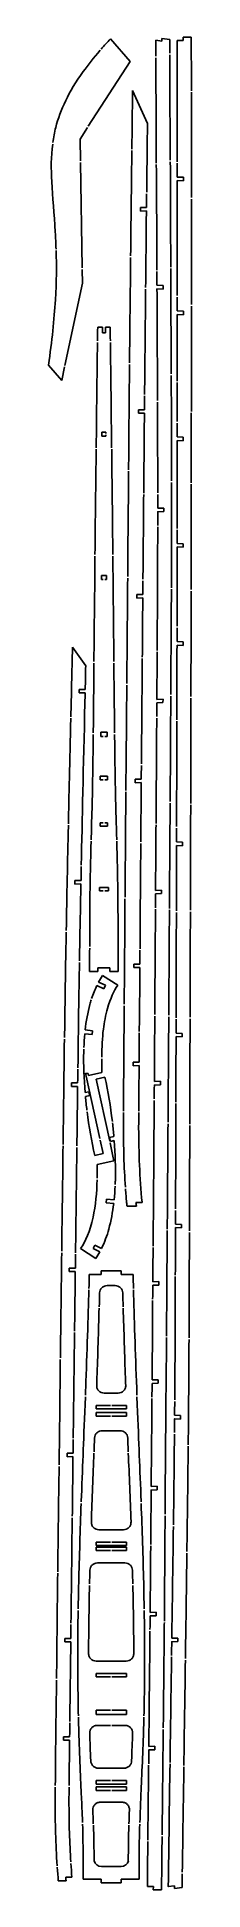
# Model space of a CAD drawing. Header units: millimetres. Extents: x -98 to -3, y 3 to 1217.
import ezdxf

# ---------------------------------------------------------------- set-up
doc = ezdxf.new("R2010")
doc.units = ezdxf.units.MM
doc.layers.get('0').update_dxf_attribs({"linetype": 'CONTINUOUS'})

msp = doc.modelspace()

# ---------------------------------------------------------------- linework, layer by layer
for p, q in [((-43.8, 1200.8), (-56.7, 1215.7)), ((-22.9, 1214.1), (-26.9, 1214.8)), ((-17.8, 1215.2), (-22.9, 1216)), ((-22.9, 1216), (-22.9, 1214.1)), ((-13, 1214.6), (-9, 1214.5)), ((-9, 1214.5), (-9, 1216.8)), ((-9, 1216.8), (-3.6, 1216.7)), ((-71.3, 1158.4), (-43.8, 1200.8)), ((-42.2, 1181.8), (-32.4, 1160.3)), ((-76.7, 1150), (-71.8, 1157.6)), ((-76.5, 1135.7), (-76.7, 1150)), ((-75.4, 1065.7), (-76.5, 1134.7)), ((-8.8, 1125), (-12.8, 1125.2)), ((-12.8, 1122.9), (-8.8, 1122.8)), ((-8.8, 1122.8), (-8.8, 1125)), ((-37, 1105.2), (-37.1, 1102.9)), ((-33.1, 1105.2), (-37, 1105.2)), ((-37.1, 1102.9), (-33.1, 1103)), ((-86.7, 1001.8), (-75.2, 1055.7)), ((-75.2, 1055.7), (-75.3, 1064.7)), ((-26.2, 1054.3), (-22.2, 1054.2)), ((-22.2, 1051.8), (-26.2, 1052)), ((-26.1, 1048.2), (-26.2, 1052)), ((-22.2, 1054.2), (-22.2, 1051.8)), ((-8.8, 1037.3), (-12.8, 1037.5)), ((-12.8, 1035.2), (-8.8, 1035)), ((-62, 1026.9), (-65.1, 1026.9)), ((-62, 1023.2), (-62, 1026.9)), ((-60.1, 1023.2), (-62, 1023.2)), ((-56.9, 1026.9), (-60.1, 1026.9)), ((-60.1, 1026.9), (-60.1, 1023.2)), ((-97.5, 1002), (-88.8, 992)), ((-88.8, 992), (-86.9, 1000.8)), ((-34.4, 972.8), (-38.4, 972.8)), ((-38.4, 972.8), (-38.4, 970.5)), ((-12.8, 981.6), (-12.8, 981.6)), ((-38.4, 970.5), (-34.4, 970.6)), ((-62.3, 958.1), (-59.8, 958.1)), ((-62.3, 955.5), (-62.3, 958.1)), ((-59.8, 955.5), (-62.3, 955.5)), ((-59.8, 958.1), (-59.8, 957.3)), ((-59.8, 956.3), (-59.8, 955.5)), ((-8.9, 954.8), (-12.9, 955)), ((-12.9, 952.7), (-8.9, 952.5)), ((-8.9, 952.5), (-8.9, 954.8)), ((-25.7, 908.3), (-21.7, 908.4)), ((-21.7, 906.2), (-25.7, 906)), ((-21.7, 906.3), (-21.7, 906.2)), ((-8.9, 885), (-12.9, 885.1)), ((-12.9, 882.9), (-8.9, 882.7)), ((-8.9, 882.7), (-8.9, 885)), ((-62.7, 861.6), (-62.7, 864.2)), ((-62.7, 864.2), (-59.4, 864.2)), ((-61.5, 861.6), (-62.7, 861.6)), ((-59.4, 861.6), (-60.5, 861.6)), ((-59.4, 864.2), (-59.4, 861.6)), ((-39.4, 851.8), (-39.5, 849.5)), ((-39.5, 849.5), (-35.5, 849.6)), ((-35.5, 851.8), (-39.4, 851.8)), ((-73, 805.1), (-81.7, 817.3)), ((-9, 820.8), (-13, 821)), ((-13, 818.7), (-9, 818.5)), ((-9, 818.5), (-9, 820.8)), ((-77.4, 787.3), (-77.3, 789.5)), ((-77.3, 789.5), (-73.3, 789.6)), ((-73.4, 787.3), (-77.4, 787.3)), ((-22.3, 781), (-26.3, 780.9)), ((-26.2, 783.1), (-22.2, 783.3)), ((-22.2, 783.3), (-22.3, 781)), ((-63.1, 761.6), (-59, 761.6)), ((-61.5, 758.9), (-63.1, 758.9)), ((-58.9, 758.9), (-60.5, 758.9)), ((-63.5, 732.8), (-58.6, 732.8)), ((-63.5, 730.5), (-63.5, 732.8)), ((-61.5, 730.5), (-63.5, 730.5)), ((-58.6, 730.5), (-60.5, 730.5)), ((-58.6, 732.8), (-58.6, 730.5)), ((-40.5, 730.8), (-40.5, 728.5)), ((-36.5, 730.8), (-40.5, 730.8)), ((-40.5, 728.5), (-36.5, 728.6)), ((-63.5, 700), (-63.5, 702.3)), ((-63.5, 702.3), (-61.5, 702.3)), ((-58.6, 700), (-63.5, 700)), ((-60.5, 702.3), (-58.6, 702.3)), ((-58.6, 702.3), (-58.6, 700)), ((-9.3, 689.6), (-13.3, 689.8)), ((-13.3, 687.5), (-9.3, 687.3)), ((-9.3, 687.3), (-9.3, 689.6)), ((-76.2, 662.3), (-80.2, 662.2)), ((-80.1, 664.5), (-76.1, 664.6)), ((-64, 660), (-58.1, 660)), ((-64, 657.8), (-64, 660)), ((-61.5, 657.8), (-64, 657.8)), ((-58.1, 657.8), (-60.5, 657.8)), ((-58.1, 660), (-58.1, 657.8)), ((-27.1, 658), (-23.1, 658.1)), ((-23.1, 655.9), (-27.1, 655.7)), ((-23.1, 658.1), (-23.1, 655.9)), ((-70.5, 609.5), (-70.5, 604.9)), ((-65, 604.9), (-65, 607.3)), ((-65, 607.3), (-57.1, 607.3)), ((-57.1, 607.3), (-57.1, 604.9)), ((-51.6, 609.5), (-51.6, 604.9)), ((-37.4, 609.8), (-41.4, 609.7)), ((-41.4, 609.7), (-41.4, 607.5)), ((-41.4, 607.5), (-37.4, 607.5)), ((-70.5, 604.9), (-65, 604.9)), ((-65.7, 595.7), (-61.1, 593.6)), ((-60.1, 595.9), (-64.6, 597.9)), ((-52, 595.9), (-62, 602.3)), ((-61.1, 593.6), (-60.1, 595.9)), ((-57.1, 604.9), (-51.6, 604.9)), ((-73.6, 564.1), (-68.7, 563.7)), ((-68.5, 566.1), (-73.4, 566.6)), ((-68.7, 563.7), (-68.5, 566.1)), ((-9.6, 564.4), (-13.6, 564.6)), ((-13.6, 562.3), (-9.6, 562.1)), ((-9.6, 562.1), (-9.6, 564.4)), ((-73.1, 538.2), (-72.8, 536.4)), ((-63.7, 495.5), (-72.8, 536.4)), ((-71.1, 536.9), (-71.4, 538)), ((-71.1, 536.9), (-62.3, 538.8)), ((-60.4, 535.7), (-66.1, 534.4)), ((-57.2, 493.7), (-66.1, 534.4)), ((-37.9, 545.5), (-41.9, 545.5)), ((-41.9, 543.2), (-37.9, 543.3)), ((-82.3, 529.6), (-82.3, 531.9)), ((-82.3, 531.9), (-78.3, 531.9)), ((-78.3, 529.6), (-82.3, 529.6)), ((-70.9, 526.2), (-73.4, 525.6)), ((-73.2, 523), (-70.3, 523.7)), ((-70.3, 523.7), (-70.9, 526.2)), ((-27.9, 532.8), (-23.9, 533)), ((-23.9, 530.7), (-27.9, 530.5)), ((-23.9, 533), (-23.9, 530.7)), ((-38.2, 502.4), (-38.2, 503.5)), ((-67.1, 484.5), (-61.5, 485.7)), ((-61.5, 485.7), (-63.4, 494.5)), ((-54.5, 496.8), (-57.4, 496.1)), ((-57.4, 496.1), (-56.8, 493.6)), ((-55.1, 484), (-57, 492.8)), ((-56.8, 493.6), (-54.3, 494.2)), ((-54.5, 480.9), (-65.4, 478.5)), ((-55.1, 484), (-54.5, 480.9)), ((-55.1, 484), (-55.1, 484)), ((-59.3, 455.9), (-59.5, 453.4)), ((-59.5, 453.4), (-54.6, 453)), ((-54.3, 455.4), (-59.3, 455.9)), ((-39.7, 451.3), (-45.8, 451.2)), ((-36, 453.7), (-40, 453.7)), ((-40, 453.7), (-40, 453.6)), ((-10, 439.3), (-14, 439.4)), ((-14, 437.2), (-10, 437)), ((-10, 437), (-10, 439.3)), ((-67.1, 425.6), (-68.2, 423.4)), ((-62.6, 423.6), (-67.1, 425.6)), ((-76.4, 423.4), (-66.4, 416.9)), ((-68.2, 423.4), (-63.7, 421.4)), ((-83.8, 410.6), (-79.8, 410.7)), ((-83.8, 408.4), (-83.8, 410.6)), ((-79.9, 408.4), (-83.8, 408.4)), ((-70.7, 406.4), (-62.8, 406.4)), ((-62.8, 406.4), (-62.8, 408.8)), ((-62.8, 408.8), (-49.7, 408.8)), ((-49.7, 406.4), (-49.7, 408.8)), ((-41.9, 406.4), (-49.7, 406.4)), ((-28.9, 401.6), (-24.9, 401.8)), ((-24.9, 401.8), (-24.9, 399.5)), ((-53.6, 399.2), (-58.9, 399.2)), ((-24.9, 399.5), (-28.9, 399.4)), ((-60.9, 328.8), (-51.7, 328.8)), ((-29.4, 337.4), (-25.4, 337.6)), ((-25.4, 335.3), (-29.4, 335.2)), ((-25.4, 337.6), (-25.4, 335.3)), ((-56.8, 320.7), (-66.2, 320.7)), ((-66.2, 320.7), (-66.2, 318.4)), ((-66.2, 318.4), (-46.3, 318.4)), ((-66.2, 316.1), (-66.2, 313.8)), ((-46.3, 316.1), (-66.2, 316.1)), ((-46.3, 320.7), (-55.8, 320.7)), ((-46.3, 320.7), (-46.3, 318.4)), ((-46.3, 316.1), (-46.3, 313.8)), ((-66.2, 313.8), (-56.8, 313.8)), ((-50.3, 304.1), (-62.2, 304.1)), ((-55.8, 313.8), (-46.3, 313.8)), ((-10.6, 314.1), (-14.6, 314.3)), ((-14.6, 312), (-10.6, 311.8)), ((-10.6, 314), (-10.6, 314.1)), ((-85.3, 287.1), (-85.3, 289.4)), ((-85.3, 289.4), (-81.3, 289.4)), ((-81.4, 287.2), (-85.3, 287.1)), ((-30, 267.6), (-26, 267.8)), ((-26, 267.8), (-26, 265.5)), ((-26, 265.5), (-30, 265.3)), ((-56.8, 231.2), (-66.2, 231.2)), ((-66.2, 231.2), (-66.2, 228.9)), ((-64.4, 239.3), (-48.2, 239.3)), ((-46.3, 231.2), (-55.8, 231.2)), ((-46.3, 231.2), (-46.3, 228.9)), ((-30.2, 238.7), (-30.2, 238.7)), ((-66.2, 228.9), (-46.3, 228.9)), ((-66.2, 228), (-66.2, 225.7)), ((-46.3, 228), (-66.2, 228)), ((-66.2, 225.7), (-56.8, 225.7)), ((-55.8, 225.7), (-46.3, 225.7)), ((-46.3, 228), (-46.3, 225.7)), ((-47.2, 217.6), (-65.3, 217.6)), ((-30.7, 185.1), (-26.7, 185.3)), ((-26.7, 183), (-30.7, 182.9)), ((-16.4, 172.1), (-16.4, 168.3)), ((-86.8, 165.9), (-86.8, 168.2)), ((-86.8, 168.2), (-82.8, 168.2)), ((-82.8, 165.9), (-86.8, 165.9)), ((-16.5, 166), (-12.5, 166.1)), ((-12.4, 168.4), (-16.4, 168.3)), ((-12.5, 166.1), (-12.4, 168.4)), ((-66.2, 153.3), (-46.4, 153.3)), ((-46.3, 145.2), (-66.2, 145.2)), ((-66.2, 145.2), (-66.2, 142.9)), ((-66.2, 142.9), (-56.8, 142.9)), ((-55.8, 142.9), (-46.3, 142.9)), ((-46.3, 145.2), (-46.3, 142.9)), ((-56.8, 121.2), (-66.2, 121.2)), ((-66.2, 121.2), (-66.2, 118.4)), ((-66.2, 118.4), (-46.3, 118.4)), ((-56.8, 111.2), (-65.4, 111.2)), ((-46.3, 121.2), (-55.8, 121.2)), ((-47.1, 111.2), (-55.8, 111.2)), ((-46.3, 121.2), (-46.3, 118.4)), ((-87.6, 101.5), (-87.6, 103.8)), ((-87.6, 103.8), (-83.6, 103.8)), ((-83.6, 101.6), (-87.6, 101.5)), ((-31.5, 97.4), (-27.5, 97.5)), ((-27.5, 97.5), (-27.5, 95.3)), ((-27.5, 95.3), (-31.6, 95.1)), ((-66.2, 75.1), (-66.2, 72.8)), ((-56.8, 75.1), (-66.2, 75.1)), ((-64.8, 83.2), (-47.8, 83.2)), ((-46.3, 75.1), (-55.8, 75.1)), ((-46.3, 75.1), (-46.3, 72.8)), ((-66.2, 72.8), (-46.3, 72.8)), ((-66.2, 70.9), (-66.2, 68.6)), ((-46.3, 70.9), (-66.2, 70.9)), ((-66.2, 68.6), (-56.8, 68.6)), ((-49.2, 60.9), (-63.3, 60.9)), ((-55.8, 68.6), (-46.3, 68.6)), ((-46.3, 70.9), (-46.3, 68.6)), ((-62.7, 18.7), (-49.8, 18.7)), ((-91, 9.3), (-85.9, 9.4)), ((-86.1, 11.7), (-86.1, 11.8)), ((-86.1, 11.8), (-82.1, 11.8)), ((-62.8, 10.6), (-74.7, 10.6)), ((-62.8, 8.2), (-62.8, 10.6)), ((-62.8, 8.2), (-49.7, 8.2)), ((-49.7, 10.6), (-37.9, 10.6)), ((-49.7, 8.2), (-49.7, 10.6)), ((-32.5, 5.7), (-28.5, 5.8)), ((-28.5, 5.8), (-28.6, 3.4)), ((-28.6, 3.4), (-23.2, 3.6)), ((-14.7, 6.1), (-18.7, 5.6)), ((-14.7, 4.3), (-14.7, 6.1)), ((-9.6, 5), (-14.7, 4.3))]:
    msp.add_line(p, q)
for centre, radius, start, end in [((-73.1, 538.2), 0.06, 12.5222, 192.5222), ((-62.7, 23.7), 4.94, 192.8305, 270), ((-49.8, 23.7), 4.94, 270, 347.1695)]:
    msp.add_arc(centre, radius, start, end)
for points in [[(-56.7, 1215.7), (-58.9, 1213.4), (-60.9, 1211.2), (-62.8, 1209)], [(-26.6, 1134.3), (-26.7, 1157.3), (-26.8, 1180.3), (-26.9, 1203.3)], [(-17.8, 1205.2), (-17.7, 1182.2), (-17.6, 1159.2), (-17.4, 1136.2)], [(-3.5, 1181.7), (-3.5, 1191.3), (-3.6, 1201), (-3.6, 1210.3)], [(-12.8, 1135.2), (-12.9, 1150.1), (-12.9, 1163.9), (-12.9, 1175.2)], [(-26.2, 1064.3), (-26.3, 1087.3), (-26.4, 1110.3), (-26.6, 1133.3)], [(-17.4, 1135.2), (-17.3, 1112.2), (-17.2, 1089.2), (-17.1, 1066.2)], [(-44.2, 1003.5), (-44, 1025.5), (-43.7, 1049.3), (-43.5, 1072.5)], [(-34.3, 982.8), (-34.1, 1004), (-33.9, 1027.8), (-33.6, 1051.8)], [(-25.8, 978.8), (-25.9, 1001.9), (-26, 1025), (-26.1, 1048.2)], [(-8.8, 1035), (-8.8, 1035.8), (-8.8, 1036.5), (-8.8, 1037.3)], [(-65.3, 1016.9), (-65.6, 994.3), (-65.9, 971.3), (-66.1, 947.9)], [(-56.8, 1016.9), (-56.5, 994.3), (-56.2, 971.3), (-56, 947.9)], [(-44.8, 933.5), (-44.7, 951), (-44.5, 975.4), (-44.2, 1002.5)], [(-12.8, 981.6), (-12.8, 984.5), (-12.8, 987.8), (-12.8, 990.6)], [(-25.8, 968.8), (-25.8, 971.8), (-25.8, 974.8), (-25.8, 977.8)], [(-12.8, 965), (-12.8, 970.5), (-12.8, 976), (-12.8, 981.6)], [(-25.7, 918.3), (-25.7, 935.1), (-25.7, 952), (-25.8, 968.8)], [(-3.6, 961.7), (-3.6, 965), (-3.6, 967.5), (-3.6, 970.7)], [(-3.6, 925), (-3.6, 937.2), (-3.6, 949.4), (-3.6, 961.7)], [(-66.1, 946.9), (-66.4, 924.2), (-66.7, 901.1), (-66.9, 877.9)], [(-55.9, 946.9), (-55.7, 924.2), (-55.4, 901.1), (-55.2, 877.9)], [(-16.6, 925.2), (-16.5, 902.2), (-16.6, 879.2), (-16.7, 856.2)], [(-3.7, 855), (-3.7, 877.5), (-3.7, 900.6), (-3.6, 924)], [(-35, 908.2), (-35, 910), (-34.9, 913.1), (-34.9, 917.2)], [(-35.4, 861.8), (-35.2, 877.3), (-35.1, 892.7), (-35, 908.2)], [(-21.7, 908.4), (-21.7, 907.7), (-21.7, 907), (-21.7, 906.3)], [(-25.7, 896), (-25.7, 872.1), (-25.8, 848.1), (-26, 824.2)], [(-66.9, 876.9), (-67.1, 854), (-67.4, 831), (-67.6, 807.9)], [(-55.2, 876.9), (-54.9, 854), (-54.7, 831), (-54.5, 807.9)], [(-46, 793.5), (-45.8, 816.5), (-45.6, 839.5), (-45.4, 862.5)], [(-26, 824.2), (-26, 821.2), (-26, 818.2), (-26, 815.2)], [(-67.6, 806.9), (-67.7, 794.7), (-67.8, 782.6), (-67.9, 770.4)], [(-54.5, 806.9), (-54.4, 794.7), (-54.3, 782.6), (-54.1, 770.4)], [(-36.4, 740.8), (-36.2, 763.8), (-36, 786.8), (-35.8, 809.8)], [(-46.6, 723.5), (-46.4, 746.5), (-46.2, 769.5), (-46, 792.5)], [(-17.1, 785.2), (-17.2, 766.3), (-17.3, 742.9), (-17.5, 716.2)], [(-13.1, 769.8), (-13.1, 775.3), (-13.1, 780.8), (-13.1, 786.2)], [(-4, 715), (-4, 737.9), (-3.9, 761), (-3.9, 784)], [(-84.4, 701.7), (-84, 718.7), (-83.5, 742.4), (-82.8, 770.7)], [(-67.9, 770.2), (-68, 767.2), (-68, 764.2), (-68, 761.2)], [(-67.9, 770.4), (-67.9, 770.3), (-67.9, 770.2), (-67.9, 770.2)], [(-54.1, 770.4), (-54.1, 770.3), (-54.1, 770.2), (-54.1, 770.2)], [(-54.1, 770.2), (-54.1, 767.2), (-54.1, 764.2), (-54, 761.2)], [(-26.3, 770.9), (-26.5, 748.1), (-26.6, 725.1), (-26.8, 701.9)], [(-13.3, 699.8), (-13.2, 723), (-13.2, 746), (-13.1, 768.8)], [(-63.1, 758.9), (-63.1, 759.8), (-63.1, 760.7), (-63.1, 761.6)], [(-59, 761.6), (-58.9, 760.7), (-58.9, 759.8), (-58.9, 758.9)], [(-47.1, 653.5), (-47, 676.5), (-46.8, 699.5), (-46.6, 722.5)], [(-17.5, 715.2), (-17.7, 694), (-17.8, 670.8), (-18, 646.2)], [(-4.2, 645), (-4.2, 667.5), (-4.1, 690.6), (-4, 714)], [(-37.3, 619.8), (-37.2, 642.8), (-37, 665.8), (-36.8, 688.8)], [(-80.2, 662.2), (-80.2, 663), (-80.1, 663.8), (-80.1, 664.5)], [(-47.7, 583.5), (-47.5, 606.5), (-47.3, 629.5), (-47.2, 652.5)], [(-27.1, 645.7), (-27.3, 622.7), (-27.5, 599.7), (-27.6, 576.7)], [(-18, 645.2), (-18.1, 623.2), (-18.3, 600.1), (-18.4, 576.2)], [(-13.6, 574.6), (-13.5, 597.6), (-13.5, 620.6), (-13.4, 643.6)], [(-4.4, 575), (-4.4, 597), (-4.3, 620.2), (-4.2, 644)], [(-78.1, 541.9), (-77.8, 568.3), (-77.5, 590.4), (-77.1, 610.9)], [(-70.5, 610), (-70.5, 609.8), (-70.5, 609.7), (-70.5, 609.5)], [(-51.6, 610), (-51.6, 609.8), (-51.6, 609.7), (-51.6, 609.5)], [(-65.7, 595.7), (-67, 593), (-68.1, 590.2), (-69.1, 587.3)], [(-62, 602.3), (-62.9, 600.8), (-63.8, 599.4), (-64.6, 597.9)], [(-18.4, 575.2), (-18.6, 552.7), (-18.7, 529.6), (-18.9, 506.2)], [(-4.6, 505), (-4.6, 526.2), (-4.5, 549.4), (-4.4, 574)], [(-87.9, 491.7), (-87.6, 509.6), (-87.3, 535.5), (-87, 560.7)], [(-73.6, 564.1), (-73.9, 561.1), (-74.1, 558.1), (-74.2, 555.1)], [(-37.8, 555.7), (-37.8, 558.7), (-37.8, 561.7), (-37.8, 564.7)], [(-62.3, 538.8), (-62.5, 541.8), (-62.5, 544.9), (-62.5, 547.8)], [(-55.5, 506.7), (-56.7, 516.5), (-58.3, 526.3), (-60.4, 535.7)], [(-41.9, 545.5), (-41.9, 544.7), (-41.9, 544), (-41.9, 543.2)], [(-73.2, 523), (-72.9, 520.1), (-72.6, 517.1), (-72.2, 514.1)], [(-72.1, 513.1), (-70.9, 503.5), (-69.2, 493.8), (-67.1, 484.5)], [(-48.2, 503.5), (-48.2, 505.9), (-48.2, 509), (-48.2, 512.5)], [(-38.2, 503.5), (-38.2, 505.9), (-38.1, 509), (-38.1, 512.5)], [(-28, 520.5), (-28.2, 491.4), (-28.4, 462.4), (-28.6, 434.1)], [(-13.9, 449.4), (-13.9, 472.2), (-13.8, 495.2), (-13.7, 518.4)], [(-54.5, 496.8), (-54.7, 499.7), (-55, 502.7), (-55.4, 505.7)], [(-46.9, 463.6), (-47.9, 476.9), (-48.2, 490.6), (-48.2, 503.5)], [(-18.9, 505.2), (-19.1, 482.4), (-19.2, 459.2), (-19.4, 436.2)], [(-4.8, 435), (-4.8, 453.9), (-4.7, 477.3), (-4.6, 504)], [(-79.7, 420.7), (-79.4, 443.7), (-79.1, 466.7), (-78.8, 489.7)], [(-65.4, 478.5), (-65.4, 475.5), (-65.4, 472.5), (-65.4, 469.5)], [(-54.3, 455.4), (-54, 458.4), (-53.8, 461.4), (-53.7, 464.4)], [(-46.1, 453.6), (-46.4, 456.6), (-46.6, 459.6), (-46.9, 462.6)], [(-28.6, 434.1), (-28.7, 431.1), (-28.7, 428.1), (-28.7, 425.1)], [(-89.6, 351.8), (-89.4, 374.7), (-89.1, 397.7), (-88.8, 420.7)], [(-66.4, 416.9), (-65.4, 418.4), (-64.5, 419.9), (-63.7, 421.4)], [(-14.1, 396.1), (-14.1, 399.1), (-14.1, 402.1), (-14.1, 405.1)], [(-63.9, 394.4), (-64, 391.5), (-64, 388.5), (-64.1, 385.4)], [(-48.7, 394.4), (-48.6, 391.5), (-48.5, 388.5), (-48.4, 385.4)], [(-14.5, 324.3), (-14.3, 348.2), (-14.2, 372.2), (-14.1, 396.1)], [(-81.2, 299.4), (-80.9, 322.4), (-80.6, 345.4), (-80.4, 368.4)], [(-19.9, 365.2), (-20.2, 330.7), (-20.5, 294.9), (-20.8, 258.5)], [(-5.6, 295), (-5.4, 318), (-5.2, 341), (-5.1, 364)], [(-90.5, 281.8), (-90.2, 304.8), (-89.9, 327.7), (-89.7, 350.8)], [(-10.6, 311.8), (-10.6, 312.6), (-10.6, 313.3), (-10.6, 314)], [(-14.7, 302), (-14.8, 285.2), (-15, 268.3), (-15.2, 251.5)], [(-91.4, 211.8), (-91.1, 234.8), (-90.8, 257.8), (-90.5, 280.8)], [(-67.6, 289.4), (-68.2, 275.1), (-68.8, 259.6), (-69.3, 244.4)], [(-45, 289.4), (-44.4, 275.1), (-43.8, 259.6), (-43.2, 244.4)], [(-20.8, 258.5), (-20.8, 255.3), (-20.8, 252.7), (-20.8, 249.5)], [(-82.7, 178.2), (-82.4, 201.2), (-82.1, 224.2), (-81.9, 247.2)], [(-15.2, 251.5), (-15.3, 248.5), (-15.3, 245.5), (-15.4, 242.5)], [(-30.2, 238.7), (-30.2, 235.8), (-30.3, 232.5), (-30.3, 229.7)], [(-15.4, 241.5), (-15.7, 218.4), (-16, 195.3), (-16.4, 172.1)], [(-92.2, 141.8), (-91.9, 164.8), (-91.7, 187.8), (-91.4, 210.8)], [(-70.3, 212.8), (-70.4, 209.8), (-70.4, 206.8), (-70.5, 203.8)], [(-42.3, 212.8), (-42.2, 209.8), (-42.1, 206.8), (-42, 203.8)], [(-26.7, 185.3), (-26.7, 184.5), (-26.7, 183.8), (-26.7, 183)], [(-16.6, 156), (-16.9, 133), (-17.3, 110), (-17.6, 87)], [(-8.5, 85), (-8.2, 108), (-7.8, 131), (-7.5, 154)], [(-70.4, 106.1), (-70.2, 100.3), (-70, 94.4), (-69.7, 87.9)], [(-42.2, 106.1), (-42.4, 100.3), (-42.6, 94.4), (-42.9, 87.9)], [(-31.7, 85.1), (-31.8, 70.3), (-32, 56.4), (-32.1, 45.1)], [(-9.5, 15), (-9.2, 38), (-8.8, 61), (-8.5, 84)], [(-93.1, 61.8), (-93.1, 64.5), (-93.1, 67.6), (-93, 70.8)], [(-91.8, 19.3), (-92.7, 33.4), (-93.1, 47.8), (-93.1, 61.8)], [(-84, 61.8), (-84, 64.5), (-84, 67.6), (-83.9, 70.8)], [(-82.8, 21.8), (-83.6, 34.1), (-84, 47.4), (-84, 61.8)], [(-68.3, 55.8), (-68.2, 52.8), (-68.1, 49.8), (-68, 46.8)], [(-44.3, 55.8), (-44.4, 52.8), (-44.5, 49.8), (-44.6, 46.8)], [(-75.1, 46.6), (-74.8, 39.4), (-74.7, 31), (-74.7, 22.6)], [(-67.9, 45.8), (-67.7, 38.2), (-67.5, 30.5), (-67.5, 22.6)], [(-44.6, 45.8), (-44.9, 38.2), (-45, 30.5), (-45, 22.6)], [(-37.5, 46.6), (-37.7, 39.4), (-37.9, 31), (-37.9, 22.6)], [(-32.1, 45.1), (-32.1, 42.1), (-32.2, 39.1), (-32.2, 36.1)], [(-22.8, 38.5), (-22.9, 28.9), (-23, 19.2), (-23.1, 10)]]:
    msp.add_open_spline(points, degree=3)
for points, knots in [([(-26.9, 1204.3), (-26.9, 1207.8), (-26.9, 1211.2), (-26.9, 1214.7), (-26.9, 1214.7), (-26.9, 1214.7), (-26.9, 1214.8)], [-24.431593, -24.431593, -24.431593, -24.431593, -23.313579, -23.313579, -23.313579, -23.306013, -23.306013, -23.306013, -23.306013]), ([(-17.8, 1215.2), (-17.8, 1215.2), (-17.8, 1215.2), (-17.8, 1215.2), (-17.8, 1212.2), (-17.8, 1209.2), (-17.8, 1206.2)], [-0.0051157, -0.0051157, -0.0051157, -0.0051157, 0, 0, 0, 0.894845, 0.894845, 0.894845, 0.894845]), ([(-12.9, 1175.2), (-12.9, 1188.5), (-12.9, 1201.6), (-13, 1214.5), (-13, 1214.6), (-13, 1214.6), (-13, 1214.6)], [-4.554994, -4.554994, -4.554994, -4.554994, -0.68351, -0.68351, -0.68351, -0.67731, -0.67731, -0.67731, -0.67731]), ([(-3.6, 1210.3), (-3.6, 1212.4), (-3.6, 1214.5), (-3.6, 1216.6), (-3.6, 1216.6), (-3.6, 1216.6), (-3.6, 1216.7)], [60.4214069, 60.4214069, 60.4214069, 60.4214069, 60.5648183, 60.5648183, 60.5648183, 60.5661288, 60.5661288, 60.5661288, 60.5661288]), ([(-63.5, 1208.2), (-67.7, 1203.4), (-71.4, 1198.7), (-74.7, 1194.2), (-84.3, 1180.9), (-89.7, 1169.1), (-92.7, 1157.7), (-93.5, 1154.4), (-94.2, 1151.1), (-94.6, 1147.8)], [-0.8479095, -0.8479095, -0.8479095, -0.8479095, -0.7903167, -0.7903167, -0.7903167, -0.6210678, -0.6210678, -0.6210678, -0.5711745, -0.5711745, -0.5711745, -0.5711745]), ([(-42.7, 1143.5), (-42.5, 1155.7), (-42.4, 1168.4), (-42.2, 1181.6), (-42.2, 1181.7), (-42.2, 1181.7), (-42.2, 1181.8)], [-47.831024, -47.831024, -47.831024, -47.831024, -45.777117, -45.777117, -45.777117, -45.763131, -45.763131, -45.763131, -45.763131]), ([(-3.5, 1111.7), (-3.5, 1114.5), (-3.5, 1117.2), (-3.5, 1119.9), (-3.5, 1131.8), (-3.5, 1151.6), (-3.5, 1164.6), (-3.5, 1169.9), (-3.5, 1175.3), (-3.5, 1180.7)], [10.22461, 10.22461, 10.22461, 10.22461, 10.706746, 10.706746, 10.706746, 12.852062, 12.852062, 12.852062, 13.723748, 13.723748, 13.723748, 13.723748]), ([(-32.9, 1115.2), (-32.8, 1129.2), (-32.6, 1144.3), (-32.4, 1160.3), (-32.4, 1160.3), (-32.4, 1160.3), (-32.4, 1160.3)], [-49.485748, -49.485748, -49.485748, -49.485748, -46.899304, -46.899304, -46.899304, -46.89858, -46.89858, -46.89858, -46.89858]), ([(-94.7, 1146.8), (-95.8, 1138.6), (-95.8, 1130.5), (-95.3, 1122.1), (-94.8, 1111.9), (-93.7, 1101.2), (-93, 1089.1), (-92.8, 1085.5), (-92.6, 1081.8), (-92.5, 1078)], [-0.5661403, -0.5661403, -0.5661403, -0.5661403, -0.4410734, -0.4410734, -0.4410734, -0.290094, -0.290094, -0.290094, -0.245555, -0.245555, -0.245555, -0.245555]), ([(-43.5, 1073.5), (-43.4, 1077.4), (-43.4, 1081.2), (-43.4, 1085), (-43.2, 1101.8), (-42.9, 1121.3), (-42.7, 1142.5)], [-52.303769, -52.303769, -52.303769, -52.303769, -51.488581, -51.488581, -51.488581, -47.887413, -47.887413, -47.887413, -47.887413]), ([(-12.8, 1125.2), (-12.8, 1125.2), (-12.8, 1125.2), (-12.8, 1125.3), (-12.8, 1128.3), (-12.8, 1131.3), (-12.8, 1134.2)], [-4.1287048, -4.1287048, -4.1287048, -4.1287048, -4.1244637, -4.1244637, -4.1244637, -3.4557405, -3.4557405, -3.4557405, -3.4557405]), ([(-12.8, 1047.5), (-12.8, 1048.1), (-12.8, 1048.7), (-12.8, 1049.4), (-12.8, 1070.4), (-12.8, 1097.4), (-12.8, 1122.9), (-12.8, 1122.9), (-12.8, 1122.9), (-12.8, 1122.9)], [-10.116314, -10.116314, -10.116314, -10.116314, -9.944063, -9.944063, -9.944063, -4.300727, -4.300727, -4.300727, -4.296089, -4.296089, -4.296089, -4.296089]), ([(-33.1, 1105.2), (-33.1, 1105.2), (-33.1, 1105.3), (-33.1, 1105.3), (-33, 1108.2), (-33, 1111.2), (-33, 1114.2)], [-50.1142207, -50.1142207, -50.1142207, -50.1142207, -50.1104679, -50.1104679, -50.1104679, -49.5474586, -49.5474586, -49.5474586, -49.5474586]), ([(-3.4, 1041.7), (-3.4, 1043.4), (-3.4, 1045), (-3.4, 1046.6), (-3.4, 1061.1), (-3.4, 1073.8), (-3.4, 1090.2), (-3.4, 1096.9), (-3.4, 1103.9), (-3.5, 1110.7)], [5.79912, 5.79912, 5.79912, 5.79912, 6.121744, 6.121744, 6.121744, 8.983881, 8.983881, 8.983881, 10.166646, 10.166646, 10.166646, 10.166646]), ([(-33.6, 1052.8), (-33.5, 1063.5), (-33.4, 1074.3), (-33.3, 1084.9), (-33.2, 1090.6), (-33.2, 1096.6), (-33.1, 1102.9), (-33.1, 1102.9), (-33.1, 1102.9), (-33.1, 1103)], [-53.754092, -53.754092, -53.754092, -53.754092, -51.488581, -51.488581, -51.488581, -50.263847, -50.263847, -50.263847, -50.259855, -50.259855, -50.259855, -50.259855]), ([(-92.4, 1077), (-92.2, 1067.2), (-92.2, 1056.6), (-92.9, 1044.7), (-93.7, 1031.9), (-95.2, 1017.8), (-97.5, 1002)], [-0.2417057, -0.2417057, -0.2417057, -0.2417057, -0.1296366, -0.1296366, -0.1296366, -0.0089446, -0.0089446, -0.0089446, -0.0089446]), ([(-26.2, 1054.3), (-26.2, 1054.3), (-26.2, 1054.3), (-26.2, 1054.4), (-26.2, 1057.3), (-26.2, 1060.3), (-26.2, 1063.3)], [-40.5532634, -40.5532634, -40.5532634, -40.5532634, -40.5470724, -40.5470724, -40.5470724, -39.5856417, -39.5856417, -39.5856417, -39.5856417]), ([(-17.1, 1065.2), (-17.1, 1064.5), (-17.1, 1063.8), (-17.1, 1063.1), (-17, 1040.8), (-16.9, 1018.5), (-16.8, 996.2)], [14.991446, 14.991446, 14.991446, 14.991446, 15.20415, 15.20415, 15.20415, 21.892157, 21.892157, 21.892157, 21.892157]), ([(-12.8, 1037.5), (-12.8, 1037.5), (-12.8, 1037.5), (-12.8, 1037.5), (-12.8, 1040.5), (-12.8, 1043.5), (-12.8, 1046.5)], [-11.0216195, -11.0216195, -11.0216195, -11.0216195, -11.0164112, -11.0164112, -11.0164112, -10.2063696, -10.2063696, -10.2063696, -10.2063696]), ([(-12.8, 991.6), (-12.8, 991.9), (-12.8, 992.2), (-12.8, 992.4), (-12.8, 996.3), (-12.8, 1000.6), (-12.8, 1005.2), (-12.8, 1008.4), (-12.8, 1011.5), (-12.8, 1014.7), (-12.8, 1021.7), (-12.8, 1028.4), (-12.8, 1035.1), (-12.8, 1035.2), (-12.8, 1035.2), (-12.8, 1035.2)], [-15.164079, -15.164079, -15.164079, -15.164079, -15.084426, -15.084426, -15.084426, -13.895345, -13.895345, -13.895345, -13.05903, -13.05903, -13.05903, -11.232982, -11.232982, -11.232982, -11.227282, -11.227282, -11.227282, -11.227282]), ([(-3.5, 971.7), (-3.5, 974.6), (-3.5, 978.2), (-3.5, 983.3), (-3.5, 993.7), (-3.5, 1000.4), (-3.4, 1009.4), (-3.4, 1020), (-3.4, 1030.3), (-3.4, 1040.7)], [1.072861, 1.072861, 1.072861, 1.072861, 1.91761, 1.91761, 1.91761, 3.664403, 3.664403, 3.664403, 5.732983, 5.732983, 5.732983, 5.732983]), ([(-65.1, 1026.9), (-65.1, 1026.9), (-65.1, 1026.8), (-65.1, 1026.8), (-65.2, 1023.8), (-65.2, 1020.9), (-65.3, 1017.9)], [-0.0059196, -0.0059196, -0.0059196, -0.0059196, 0, 0, 0, 0.891332, 0.891332, 0.891332, 0.891332]), ([(-56.9, 1026.9), (-56.9, 1026.9), (-56.9, 1026.8), (-56.9, 1026.8), (-56.9, 1023.8), (-56.9, 1020.9), (-56.8, 1017.9)], [-0.0059196, -0.0059196, -0.0059196, -0.0059196, 0, 0, 0, 0.891332, 0.891332, 0.891332, 0.891332]), ([(-16.8, 995.2), (-16.7, 974.3), (-16.6, 953.3), (-16.6, 932.4), (-16.6, 930.3), (-16.6, 928.3), (-16.6, 926.2)], [21.992168, 21.992168, 21.992168, 21.992168, 28.277635, 28.277635, 28.277635, 28.892805, 28.892805, 28.892805, 28.892805]), ([(-34.4, 972.8), (-34.4, 972.8), (-34.4, 972.9), (-34.4, 972.9), (-34.4, 973.4), (-34.4, 973.9), (-34.4, 974.4), (-34.4, 976.8), (-34.4, 979.3), (-34.3, 981.8)], [-59.6988897, -59.6988897, -59.6988897, -59.6988897, -59.6940201, -59.6940201, -59.6940201, -59.5664298, -59.5664298, -59.5664298, -58.9662244, -58.9662244, -58.9662244, -58.9662244]), ([(-34.9, 918.2), (-34.8, 929.5), (-34.6, 948.1), (-34.4, 970.5), (-34.4, 970.5), (-34.4, 970.5), (-34.4, 970.6)], [-65.547514, -65.547514, -65.547514, -65.547514, -59.892631, -59.892631, -59.892631, -59.887471, -59.887471, -59.887471, -59.887471]), ([(-12.9, 955), (-12.9, 955), (-12.9, 955), (-12.9, 955), (-12.9, 958), (-12.9, 961), (-12.8, 964)], [-58.997184, -58.997184, -58.997184, -58.997184, -58.9917248, -58.9917248, -58.9917248, -58.1418496, -58.1418496, -58.1418496, -58.1418496]), ([(-12.9, 895.1), (-12.9, 914.1), (-12.9, 933.3), (-12.9, 952.6), (-12.9, 952.7), (-12.9, 952.7), (-12.9, 952.7)], [-64.745422, -64.745422, -64.745422, -64.745422, -59.218667, -59.218667, -59.218667, -59.212694, -59.212694, -59.212694, -59.212694]), ([(-45.4, 863.5), (-45.3, 878.4), (-45.2, 893.3), (-45, 908.3), (-45, 911.9), (-44.9, 920.5), (-44.8, 932.5)], [-85.094377, -85.094377, -85.094377, -85.094377, -67.84405, -67.84405, -67.84405, -63.585493, -63.585493, -63.585493, -63.585493]), ([(-25.7, 908.3), (-25.7, 908.3), (-25.7, 908.3), (-25.7, 908.3), (-25.7, 911.3), (-25.7, 914.3), (-25.7, 917.3)], [-56.2607878, -56.2607878, -56.2607878, -56.2607878, -56.2540893, -56.2540893, -56.2540893, -55.2923626, -55.2923626, -55.2923626, -55.2923626]), ([(-25.7, 906), (-25.7, 906), (-25.7, 906), (-25.7, 906), (-25.7, 903), (-25.7, 900), (-25.7, 897)], [-124.7427507, -124.7427507, -124.7427507, -124.7427507, -124.7365292, -124.7365292, -124.7365292, -123.7743274, -123.7743274, -123.7743274, -123.7743274]), ([(-12.9, 885.1), (-12.9, 885.2), (-12.9, 885.2), (-12.9, 885.2), (-12.9, 888.2), (-12.9, 891.2), (-12.9, 894.1)], [-65.7204129, -65.7204129, -65.7204129, -65.7204129, -65.7148017, -65.7148017, -65.7148017, -64.842704, -64.842704, -64.842704, -64.842704]), ([(-13, 831), (-13, 847.9), (-13, 865.3), (-12.9, 882.8), (-12.9, 882.8), (-12.9, 882.9), (-12.9, 882.9)], [-71.104047, -71.104047, -71.104047, -71.104047, -65.948016, -65.948016, -65.948016, -65.941879, -65.941879, -65.941879, -65.941879]), ([(-35.8, 810.8), (-35.7, 823.7), (-35.6, 836.6), (-35.5, 849.5), (-35.5, 849.5), (-35.5, 849.5), (-35.5, 849.6)], [-105.399104, -105.399104, -105.399104, -105.399104, -90.472485, -90.472485, -90.472485, -90.448815, -90.448815, -90.448815, -90.448815]), ([(-35.5, 851.8), (-35.5, 851.8), (-35.5, 851.9), (-35.5, 851.9), (-35.4, 854.9), (-35.4, 857.8), (-35.4, 860.8)], [-89.57804, -89.57804, -89.57804, -89.57804, -89.555409, -89.555409, -89.555409, -86.106447, -86.106447, -86.106447, -86.106447]), ([(-16.7, 855.2), (-16.7, 846.1), (-16.8, 836.9), (-16.8, 827.8), (-16.9, 819.4), (-17, 805.1), (-17.1, 786.2)], [35.988294, 35.988294, 35.988294, 35.988294, 38.726482, 38.726482, 38.726482, 41.263325, 41.263325, 41.263325, 41.263325]), ([(-3.9, 785), (-3.9, 792.7), (-3.8, 800.3), (-3.8, 808), (-3.8, 823), (-3.8, 838.4), (-3.7, 854)], [51.030603, 51.030603, 51.030603, 51.030603, 51.574409, 51.574409, 51.574409, 52.645098, 52.645098, 52.645098, 52.645098]), ([(-13, 821), (-13, 821), (-13, 821), (-13, 821), (-13, 824), (-13, 827), (-13, 830)], [-72.1200379, -72.1200379, -72.1200379, -72.1200379, -72.11418, -72.11418, -72.11418, -71.2052854, -71.2052854, -71.2052854, -71.2052854]), ([(-82.8, 771.7), (-82.4, 785.8), (-82.1, 801), (-81.7, 817.1), (-81.7, 817.1), (-81.7, 817.2), (-81.7, 817.3)], [234.939896, 234.939896, 234.939896, 234.939896, 237.42642, 237.42642, 237.42642, 237.435659, 237.435659, 237.435659, 237.435659]), ([(-26, 814.2), (-26.1, 803.9), (-26.2, 793.6), (-26.2, 783.2), (-26.2, 783.2), (-26.2, 783.2), (-26.2, 783.1)], [-114.862576, -114.862576, -114.862576, -114.862576, -111.57709, -111.57709, -111.57709, -111.570497, -111.570497, -111.570497, -111.570497]), ([(-13.1, 786.2), (-13.1, 796.9), (-13.1, 807.7), (-13, 818.6), (-13, 818.6), (-13, 818.7), (-13, 818.7)], [-75.715414, -75.715414, -75.715414, -75.715414, -72.357643, -72.357643, -72.357643, -72.351236, -72.351236, -72.351236, -72.351236]), ([(-73.3, 789.6), (-73.3, 789.6), (-73.3, 789.6), (-73.3, 789.6), (-73.2, 794.8), (-73.1, 799.9), (-73, 805), (-73, 805.1), (-73, 805.1), (-73, 805.1)], [-410.78991, -410.78991, -410.78991, -410.78991, -410.758799, -410.758799, -410.758799, -402.493097, -402.493097, -402.493097, -402.482348, -402.482348, -402.482348, -402.482348]), ([(-75.9, 674.6), (-75.3, 704.6), (-74.6, 737.1), (-73.5, 780.9), (-73.5, 783), (-73.4, 785.2), (-73.4, 787.3), (-73.4, 787.3), (-73.4, 787.3), (-73.4, 787.3)], [-486.017509, -486.017509, -486.017509, -486.017509, -415.445205, -415.445205, -415.445205, -412.037304, -412.037304, -412.037304, -412.003988, -412.003988, -412.003988, -412.003988]), ([(-26.3, 780.9), (-26.3, 780.8), (-26.3, 780.8), (-26.3, 780.8), (-26.3, 777.8), (-26.3, 774.9), (-26.3, 771.9)], [-111.3321885, -111.3321885, -111.3321885, -111.3321885, -111.3261399, -111.3261399, -111.3261399, -110.3872424, -110.3872424, -110.3872424, -110.3872424]), ([(-68, 760.2), (-68.1, 756.2), (-68.1, 752.2), (-68.2, 748.2), (-68.2, 744.5), (-68.3, 740.8), (-68.4, 737), (-68.4, 733.3), (-68.5, 729.6), (-68.5, 725.8), (-68.7, 718.3), (-68.8, 710.8), (-69.1, 703.2), (-69.1, 702.5), (-69.1, 701.8), (-69.1, 701.1), (-69.2, 697.8), (-69.3, 694.5), (-69.4, 691.2)], [1.006079, 1.006079, 1.006079, 1.006079, 2.209123, 2.209123, 2.209123, 3.328103, 3.328103, 3.328103, 4.448868, 4.448868, 4.448868, 6.716074, 6.716074, 6.716074, 6.927505, 6.927505, 6.927505, 7.913213, 7.913213, 7.913213, 7.913213]), ([(-54, 760.2), (-54, 756.2), (-53.9, 752.2), (-53.9, 748.2), (-53.8, 744.5), (-53.8, 740.8), (-53.7, 737), (-53.7, 733.3), (-53.6, 729.6), (-53.5, 725.8), (-53.4, 718.3), (-53.2, 710.8), (-53, 703.2), (-53, 702.5), (-53, 701.8), (-52.9, 701.1), (-52.8, 697.8), (-52.7, 694.5), (-52.6, 691.2)], [1.006078, 1.006078, 1.006078, 1.006078, 2.209123, 2.209123, 2.209123, 3.328103, 3.328103, 3.328103, 4.448868, 4.448868, 4.448868, 6.716074, 6.716074, 6.716074, 6.927505, 6.927505, 6.927505, 7.913213, 7.913213, 7.913213, 7.913213]), ([(-36.8, 689.8), (-36.7, 702.7), (-36.6, 715.6), (-36.5, 728.5), (-36.5, 728.5), (-36.5, 728.5), (-36.5, 728.6)], [-152.090365, -152.090365, -152.090365, -152.090365, -137.161748, -137.161748, -137.161748, -137.138082, -137.138082, -137.138082, -137.138082]), ([(-36.5, 730.8), (-36.5, 730.8), (-36.5, 730.8), (-36.5, 730.9), (-36.5, 733.8), (-36.4, 736.8), (-36.4, 739.8)], [-136.267056, -136.267056, -136.267056, -136.267056, -136.244408, -136.244408, -136.244408, -132.794302, -132.794302, -132.794302, -132.794302]), ([(-85.8, 631.7), (-85.4, 654.5), (-84.9, 677.3), (-84.4, 700.1), (-84.4, 700.3), (-84.4, 700.5), (-84.4, 700.7)], [222.791907, 222.791907, 222.791907, 222.791907, 229.695127, 229.695127, 229.695127, 229.755014, 229.755014, 229.755014, 229.755014]), ([(-26.8, 700.9), (-26.9, 686.6), (-27, 672.4), (-27.1, 658), (-27.1, 658), (-27.1, 658), (-27.1, 658)], [-103.03749, -103.03749, -103.03749, -103.03749, -98.665001, -98.665001, -98.665001, -98.658629, -98.658629, -98.658629, -98.658629]), ([(-13.3, 689.8), (-13.3, 689.8), (-13.3, 689.8), (-13.3, 689.8), (-13.3, 692.8), (-13.3, 695.8), (-13.3, 698.8)], [-85.7060242, -85.7060242, -85.7060242, -85.7060242, -85.7001518, -85.7001518, -85.7001518, -84.7854387, -84.7854387, -84.7854387, -84.7854387]), ([(-69.5, 690.2), (-69.5, 689.9), (-69.5, 689.7), (-69.5, 689.4), (-69.6, 686.2), (-69.7, 683.1), (-69.7, 679.9), (-69.9, 672), (-70.1, 664.1), (-70.2, 656.2), (-70.2, 648.4), (-70.3, 640.5), (-70.3, 632.7), (-70.4, 628.8), (-70.4, 625), (-70.4, 621.2)], [8.01214, 8.01214, 8.01214, 8.01214, 8.088896, 8.088896, 8.088896, 9.027872, 9.027872, 9.027872, 11.371069, 11.371069, 11.371069, 13.694537, 13.694537, 13.694537, 14.831092, 14.831092, 14.831092, 14.831092]), ([(-52.6, 690.2), (-52.6, 689.9), (-52.6, 689.7), (-52.6, 689.4), (-52.5, 686.2), (-52.4, 683.1), (-52.3, 679.9), (-52.1, 672), (-52, 664.1), (-51.9, 656.2), (-51.8, 648.4), (-51.8, 640.5), (-51.7, 632.7), (-51.7, 625.7), (-51.6, 618.6), (-51.6, 611.7), (-51.6, 611.1), (-51.6, 610.5), (-51.6, 610)], [8.01214, 8.01214, 8.01214, 8.01214, 8.088896, 8.088896, 8.088896, 9.027872, 9.027872, 9.027872, 11.371069, 11.371069, 11.371069, 13.694537, 13.694537, 13.694537, 15.777252, 15.777252, 15.777252, 15.94534, 15.94534, 15.94534, 15.94534]), ([(-13.4, 644.6), (-13.4, 658.9), (-13.3, 673.2), (-13.3, 687.4), (-13.3, 687.5), (-13.3, 687.5), (-13.3, 687.5)], [-90.306056, -90.306056, -90.306056, -90.306056, -85.94378, -85.94378, -85.94378, -85.93738, -85.93738, -85.93738, -85.93738]), ([(-76.1, 664.6), (-76.1, 664.6), (-76.1, 664.6), (-76.1, 664.6), (-76.1, 667.6), (-76, 670.6), (-76, 673.6)], [-493.908912, -493.908912, -493.908912, -493.908912, -493.862709, -493.862709, -493.862709, -486.801141, -486.801141, -486.801141, -486.801141]), ([(-77.1, 611.9), (-76.8, 629.4), (-76.5, 645.6), (-76.2, 662.2), (-76.2, 662.2), (-76.2, 662.3), (-76.2, 662.3)], [-535.497763, -535.497763, -535.497763, -535.497763, -495.757735, -495.757735, -495.757735, -495.708453, -495.708453, -495.708453, -495.708453]), ([(-27.1, 655.7), (-27.1, 655.7), (-27.1, 655.7), (-27.1, 655.6), (-27.1, 652.7), (-27.1, 649.7), (-27.1, 646.7)], [-98.4282792, -98.4282792, -98.4282792, -98.4282792, -98.422432, -98.422432, -98.422432, -97.5132179, -97.5132179, -97.5132179, -97.5132179]), ([(-86.9, 561.7), (-86.7, 576.6), (-86.5, 591.3), (-86.3, 603.8), (-86.2, 612.8), (-86, 621.8), (-85.8, 630.7)], [216.175848, 216.175848, 216.175848, 216.175848, 219.973445, 219.973445, 219.973445, 222.690995, 222.690995, 222.690995, 222.690995]), ([(-70.4, 620.2), (-70.4, 617.3), (-70.5, 614.5), (-70.5, 611.7), (-70.5, 611.1), (-70.5, 610.5), (-70.5, 610)], [14.93016, 14.93016, 14.93016, 14.93016, 15.777252, 15.777252, 15.777252, 15.94534, 15.94534, 15.94534, 15.94534]), ([(-37.8, 565.7), (-37.6, 579.6), (-37.5, 593.6), (-37.4, 607.5), (-37.4, 607.5), (-37.4, 607.5), (-37.4, 607.5)], [-199.956543, -199.956543, -199.956543, -199.956543, -183.845932, -183.845932, -183.845932, -183.82229, -183.82229, -183.82229, -183.82229]), ([(-37.4, 609.8), (-37.4, 609.8), (-37.4, 609.8), (-37.4, 609.9), (-37.4, 612.8), (-37.4, 615.8), (-37.4, 618.8)], [-182.951692, -182.951692, -182.951692, -182.951692, -182.929042, -182.929042, -182.929042, -179.480474, -179.480474, -179.480474, -179.480474]), ([(-62.5, 548.8), (-62.4, 555.2), (-62.1, 561.4), (-61.4, 567.1), (-60.8, 571.6), (-59.9, 576.3), (-58.7, 580.7), (-56.8, 587.4), (-54.4, 592.2), (-52, 595.9)], [5.993191, 5.993191, 5.993191, 5.993191, 7.935381, 7.935381, 7.935381, 9.494201, 9.494201, 9.494201, 11.838055, 11.838055, 11.838055, 11.838055]), ([(-69.4, 586.4), (-69.7, 585.4), (-70, 584.4), (-70.2, 583.4), (-71.7, 578), (-72.7, 572.3), (-73.4, 566.6)], [5.924013, 5.924013, 5.924013, 5.924013, 6.232182, 6.232182, 6.232182, 7.920493, 7.920493, 7.920493, 7.920493]), ([(-48.2, 513.5), (-48.1, 529.6), (-47.9, 553), (-47.9, 555.8), (-47.8, 564.7), (-47.8, 573.6), (-47.7, 582.5)], [-207.050578, -207.050578, -207.050578, -207.050578, -203.811739, -203.811739, -203.811739, -193.497072, -193.497072, -193.497072, -193.497072]), ([(-27.6, 575.7), (-27.7, 561.4), (-27.8, 547.1), (-27.9, 532.9), (-27.9, 532.9), (-27.9, 532.8), (-27.9, 532.8)], [-90.306056, -90.306056, -90.306056, -90.306056, -85.94378, -85.94378, -85.94378, -85.93738, -85.93738, -85.93738, -85.93738]), ([(-13.6, 564.6), (-13.6, 564.6), (-13.6, 564.6), (-13.6, 564.7), (-13.6, 567.6), (-13.6, 570.6), (-13.6, 573.6)], [-98.4282792, -98.4282792, -98.4282792, -98.4282792, -98.422432, -98.422432, -98.422432, -97.5132179, -97.5132179, -97.5132179, -97.5132179]), ([(-13.7, 519.4), (-13.7, 533.7), (-13.7, 547.9), (-13.6, 562.3), (-13.6, 562.3), (-13.6, 562.3), (-13.6, 562.3)], [-103.03749, -103.03749, -103.03749, -103.03749, -98.665001, -98.665001, -98.665001, -98.658629, -98.658629, -98.658629, -98.658629]), ([(-74.3, 554.1), (-74.3, 553.5), (-74.3, 552.9), (-74.3, 552.3), (-74.5, 543.8), (-74.2, 534.8), (-73.4, 525.6)], [9.150795, 9.150795, 9.150795, 9.150795, 9.334293, 9.334293, 9.334293, 11.875502, 11.875502, 11.875502, 11.875502]), ([(-37.9, 545.5), (-37.9, 545.5), (-37.9, 545.6), (-37.9, 545.6), (-37.9, 547.6), (-37.9, 549.4), (-37.9, 551), (-37.8, 553.4), (-37.8, 555.1), (-37.8, 555.7)], [-205.011496, -205.011496, -205.011496, -205.011496, -205.007031, -205.007031, -205.007031, -204.5426, -204.5426, -204.5426, -203.811739, -203.811739, -203.811739, -203.811739]), ([(-78.3, 531.9), (-78.3, 531.9), (-78.3, 531.9), (-78.3, 532), (-78.2, 535), (-78.2, 538), (-78.2, 540.9)], [-588.448034, -588.448034, -588.448034, -588.448034, -588.415026, -588.415026, -588.415026, -583.284236, -583.284236, -583.284236, -583.284236]), ([(-73, 538.2), (-73, 538.1), (-72.8, 538), (-72.4, 538), (-72.2, 538), (-71.8, 538), (-71.4, 538)], [0, 0, 0, 0, 0.0751612, 0.0751612, 0.0751612, 0.1263916, 0.1263916, 0.1263916, 0.1263916]), ([(-38.1, 513.5), (-38.1, 514.7), (-38.1, 515.9), (-38.1, 517.2), (-38.1, 525.1), (-38, 534.2), (-37.9, 541.6), (-37.9, 542.2), (-37.9, 542.7), (-37.9, 543.2), (-37.9, 543.2), (-37.9, 543.3), (-37.9, 543.3)], [-207.047818, -207.047818, -207.047818, -207.047818, -206.80793, -206.80793, -206.80793, -205.291536, -205.291536, -205.291536, -205.181366, -205.181366, -205.181366, -205.177018, -205.177018, -205.177018, -205.177018]), ([(-78.8, 490.7), (-78.7, 500.3), (-78.6, 510), (-78.4, 519.6), (-78.4, 523), (-78.4, 526.3), (-78.3, 529.6), (-78.3, 529.6), (-78.3, 529.6), (-78.3, 529.6)], [-610.735137, -610.735137, -610.735137, -610.735137, -595.202669, -595.202669, -595.202669, -589.750928, -589.750928, -589.750928, -589.716624, -589.716624, -589.716624, -589.716624]), ([(-27.9, 530.5), (-27.9, 530.5), (-27.9, 530.5), (-27.9, 530.5), (-28, 527.5), (-28, 524.5), (-28, 521.5)], [-85.7060242, -85.7060242, -85.7060242, -85.7060242, -85.7001518, -85.7001518, -85.7001518, -84.7854387, -84.7854387, -84.7854387, -84.7854387]), ([(-36, 453.7), (-36, 453.7), (-36, 453.8), (-36, 453.8), (-37.6, 469.6), (-38.1, 486.5), (-38.2, 502.4)], [-4.916443, -4.916443, -4.916443, -4.916443, -4.909789, -4.909789, -4.909789, -0.050365, -0.050365, -0.050365, -0.050365]), ([(-88.8, 421.7), (-88.6, 437.8), (-88.4, 453.8), (-88.1, 469.8), (-88.1, 472.3), (-88, 479.9), (-87.9, 490.7)], [179.757108, 179.757108, 179.757108, 179.757108, 205.585615, 205.585615, 205.585615, 209.546381, 209.546381, 209.546381, 209.546381]), ([(-53.6, 465.4), (-53.6, 466.3), (-53.6, 467.1), (-53.5, 467.9), (-53.3, 476.3), (-53.6, 485.2), (-54.3, 494.2)], [9.307552, 9.307552, 9.307552, 9.307552, 9.559058, 9.559058, 9.559058, 12.075146, 12.075146, 12.075146, 12.075146]), ([(-65.5, 468.5), (-65.7, 460.2), (-66.5, 451.8), (-68.2, 444), (-70.2, 434.6), (-73.2, 428.2), (-76.4, 423.4)], [0.98234, 0.98234, 0.98234, 0.98234, 3.361858, 3.361858, 3.361858, 6.216137, 6.216137, 6.216137, 6.216137]), ([(-62.6, 423.6), (-60.6, 427.6), (-59, 431.9), (-57.8, 436.2), (-56.3, 441.6), (-55.3, 447.3), (-54.6, 453)], [5.049258, 5.049258, 5.049258, 5.049258, 6.401495, 6.401495, 6.401495, 8.077977, 8.077977, 8.077977, 8.077977]), ([(-46.1, 453.6), (-46, 452.8), (-45.9, 452), (-45.8, 451.3), (-45.8, 451.2), (-45.8, 451.2), (-45.8, 451.2)], [-5.4472647, -5.4472647, -5.4472647, -5.4472647, -5.2120553, -5.2120553, -5.2120553, -5.2066229, -5.2066229, -5.2066229, -5.2066229]), ([(-40, 453.6), (-39.9, 452.8), (-39.8, 452.1), (-39.7, 451.4), (-39.7, 451.3), (-39.7, 451.3), (-39.7, 451.3)], [-5.4472647, -5.4472647, -5.4472647, -5.4472647, -5.2227257, -5.2227257, -5.2227257, -5.2160692, -5.2160692, -5.2160692, -5.2160692]), ([(-14.1, 406.1), (-14, 416.4), (-14, 426.7), (-14, 437.1), (-14, 437.1), (-14, 437.1), (-14, 437.2)], [-114.862576, -114.862576, -114.862576, -114.862576, -111.57709, -111.57709, -111.57709, -111.570497, -111.570497, -111.570497, -111.570497]), ([(-14, 439.4), (-14, 439.5), (-14, 439.5), (-14, 439.5), (-14, 442.5), (-14, 445.4), (-13.9, 448.4)], [-111.3321885, -111.3321885, -111.3321885, -111.3321885, -111.3261399, -111.3261399, -111.3261399, -110.3872424, -110.3872424, -110.3872424, -110.3872424]), ([(-19.4, 435.2), (-19.5, 427.5), (-19.5, 419.9), (-19.6, 412.3), (-19.7, 397.2), (-19.8, 381.9), (-19.9, 366.2)], [51.030603, 51.030603, 51.030603, 51.030603, 51.574409, 51.574409, 51.574409, 52.645098, 52.645098, 52.645098, 52.645098]), ([(-5.1, 365), (-5, 374.1), (-5, 383.3), (-5, 392.4), (-5, 400.9), (-4.9, 415.1), (-4.8, 434)], [35.988294, 35.988294, 35.988294, 35.988294, 38.726482, 38.726482, 38.726482, 41.263325, 41.263325, 41.263325, 41.263325]), ([(-79.8, 410.7), (-79.8, 410.7), (-79.8, 410.7), (-79.8, 410.7), (-79.8, 413.7), (-79.8, 416.7), (-79.7, 419.7)], [-653.676413, -653.676413, -653.676413, -653.676413, -653.644931, -653.644931, -653.644931, -648.842305, -648.842305, -648.842305, -648.842305]), ([(-28.7, 424.1), (-28.8, 416.7), (-28.8, 409.2), (-28.9, 401.7), (-28.9, 401.7), (-28.9, 401.6), (-28.9, 401.6)], [-74.667415, -74.667415, -74.667415, -74.667415, -72.357643, -72.357643, -72.357643, -72.351236, -72.351236, -72.351236, -72.351236]), ([(-80.3, 369.4), (-80.3, 375.7), (-80.2, 381.9), (-80.1, 388.2), (-80, 394.9), (-79.9, 401.6), (-79.9, 408.3), (-79.9, 408.4), (-79.9, 408.4), (-79.9, 408.4)], [-675.841214, -675.841214, -675.841214, -675.841214, -665.771716, -665.771716, -665.771716, -654.924493, -654.924493, -654.924493, -654.891493, -654.891493, -654.891493, -654.891493]), ([(-70.7, 406.4), (-70.7, 406.4), (-70.7, 406.3), (-70.7, 406.3), (-70.7, 403.7), (-70.8, 400.7), (-70.9, 397.4)], [0.2666519, 0.2666519, 0.2666519, 0.2666519, 0.2718476, 0.2718476, 0.2718476, 0.9770777, 0.9770777, 0.9770777, 0.9770777]), ([(-41.9, 406.4), (-41.9, 406.4), (-41.9, 406.3), (-41.9, 406.3), (-41.8, 403.7), (-41.7, 400.7), (-41.6, 397.4)], [0.2666519, 0.2666519, 0.2666519, 0.2666519, 0.2718476, 0.2718476, 0.2718476, 0.9770777, 0.9770777, 0.9770777, 0.9770777]), ([(-70.9, 396.4), (-71.4, 379.3), (-72.2, 354.9), (-73, 332.2), (-73.1, 330.6), (-73.1, 329), (-73.2, 327.4)], [1.047751, 1.047751, 1.047751, 1.047751, 4.63291, 4.63291, 4.63291, 4.890268, 4.890268, 4.890268, 4.890268]), ([(-63.9, 394.4), (-63.9, 395), (-63.7, 395.7), (-63.4, 396.3), (-63.2, 396.9), (-62.8, 397.4), (-62.3, 397.8), (-61.9, 398.3), (-61.3, 398.6), (-60.7, 398.9), (-60.2, 399.1), (-59.6, 399.2), (-58.9, 399.2)], [0, 0, 0, 0, 0.1953222, 0.1953222, 0.1953222, 0.3906445, 0.3906445, 0.3906445, 0.5859667, 0.5859667, 0.5859667, 0.7734693, 0.7734693, 0.7734693, 0.7734693]), ([(-48.7, 394.4), (-48.7, 395), (-48.8, 395.7), (-49.1, 396.3), (-49.4, 396.9), (-49.7, 397.4), (-50.2, 397.8), (-50.7, 398.3), (-51.2, 398.6), (-51.8, 398.9), (-52.4, 399.1), (-53, 399.2), (-53.6, 399.2)], [0, 0, 0, 0, 0.1953222, 0.1953222, 0.1953222, 0.3906445, 0.3906445, 0.3906445, 0.5859667, 0.5859667, 0.5859667, 0.7734693, 0.7734693, 0.7734693, 0.7734693]), ([(-41.6, 396.4), (-41.1, 379.3), (-40.4, 354.9), (-39.5, 332.2), (-39.5, 330.6), (-39.4, 329), (-39.3, 327.4)], [1.047751, 1.047751, 1.047751, 1.047751, 4.63291, 4.63291, 4.63291, 4.890268, 4.890268, 4.890268, 4.890268]), ([(-29, 389.4), (-29.1, 372.4), (-29.2, 355.1), (-29.4, 337.5), (-29.4, 337.5), (-29.4, 337.5), (-29.4, 337.4)], [-71.104047, -71.104047, -71.104047, -71.104047, -65.948016, -65.948016, -65.948016, -65.941879, -65.941879, -65.941879, -65.941879]), ([(-28.9, 399.4), (-28.9, 399.3), (-28.9, 399.3), (-28.9, 399.3), (-28.9, 396.3), (-28.9, 393.3), (-29, 390.4)], [-72.1200379, -72.1200379, -72.1200379, -72.1200379, -72.11418, -72.11418, -72.11418, -71.2052854, -71.2052854, -71.2052854, -71.2052854]), ([(-64.2, 384.4), (-64.6, 369.8), (-65.1, 353.1), (-65.6, 339), (-65.7, 337.2), (-65.8, 335.6), (-65.8, 333.9)], [-40.098826, -40.098826, -40.098826, -40.098826, -36.045994, -36.045994, -36.045994, -35.546296, -35.546296, -35.546296, -35.546296]), ([(-48.4, 384.4), (-47.9, 369.8), (-47.4, 353.1), (-46.9, 339), (-46.8, 337.2), (-46.8, 335.6), (-46.7, 333.9)], [-40.098826, -40.098826, -40.098826, -40.098826, -36.045994, -36.045994, -36.045994, -35.546296, -35.546296, -35.546296, -35.546296]), ([(-60.9, 328.8), (-61.5, 328.8), (-62.2, 328.9), (-62.8, 329.2), (-63.4, 329.4), (-63.9, 329.8), (-64.4, 330.2), (-64.8, 330.7), (-65.2, 331.2), (-65.4, 331.8), (-65.6, 332.1), (-65.7, 332.5), (-65.7, 332.8), (-65.8, 333.2), (-65.8, 333.5), (-65.8, 333.9)], [0, 0, 0, 0, 0.1953222, 0.1953222, 0.1953222, 0.3906445, 0.3906445, 0.3906445, 0.5859667, 0.5859667, 0.5859667, 0.6960276, 0.6960276, 0.6960276, 0.8060885, 0.8060885, 0.8060885, 0.8060885]), ([(-51.7, 328.8), (-51, 328.8), (-50.4, 328.9), (-49.8, 329.2), (-49.2, 329.4), (-48.6, 329.8), (-48.2, 330.2), (-47.7, 330.7), (-47.4, 331.2), (-47.1, 331.8), (-47, 332.1), (-46.9, 332.5), (-46.8, 332.8), (-46.7, 333.2), (-46.7, 333.5), (-46.7, 333.9)], [0, 0, 0, 0, 0.1953222, 0.1953222, 0.1953222, 0.3906445, 0.3906445, 0.3906445, 0.5859667, 0.5859667, 0.5859667, 0.6960276, 0.6960276, 0.6960276, 0.8060885, 0.8060885, 0.8060885, 0.8060885]), ([(-29.4, 335.2), (-29.4, 335.1), (-29.4, 335.1), (-29.4, 335.1), (-29.4, 332.1), (-29.4, 329.2), (-29.5, 326.2)], [-65.7204129, -65.7204129, -65.7204129, -65.7204129, -65.7148017, -65.7148017, -65.7148017, -64.842704, -64.842704, -64.842704, -64.842704]), ([(-73.2, 326.4), (-74.3, 298.3), (-75, 283.7), (-75.8, 261.4), (-75.9, 260.1), (-75.9, 258.8), (-75.9, 257.5)], [4.946066, 4.946066, 4.946066, 4.946066, 9.68216, 9.68216, 9.68216, 9.95636, 9.95636, 9.95636, 9.95636]), ([(-39.3, 326.4), (-38.2, 298.3), (-37.6, 283.7), (-36.7, 261.4), (-36.7, 260.1), (-36.6, 258.8), (-36.6, 257.5)], [4.946066, 4.946066, 4.946066, 4.946066, 9.68216, 9.68216, 9.68216, 9.95636, 9.95636, 9.95636, 9.95636]), ([(-29.5, 325.2), (-29.6, 306.2), (-29.8, 287), (-30, 267.7), (-30, 267.7), (-30, 267.6), (-30, 267.6)], [-64.745422, -64.745422, -64.745422, -64.745422, -59.218667, -59.218667, -59.218667, -59.212694, -59.212694, -59.212694, -59.212694]), ([(-14.6, 314.3), (-14.6, 314.3), (-14.6, 314.3), (-14.6, 314.3), (-14.6, 317.3), (-14.5, 320.3), (-14.5, 323.3)], [-124.7427507, -124.7427507, -124.7427507, -124.7427507, -124.7365292, -124.7365292, -124.7365292, -123.7743274, -123.7743274, -123.7743274, -123.7743274]), ([(-67.2, 299.4), (-67.1, 300), (-67, 300.7), (-66.7, 301.2), (-66.5, 301.8), (-66.1, 302.4), (-65.6, 302.8), (-65.1, 303.2), (-64.6, 303.6), (-64, 303.8), (-63.4, 304), (-62.8, 304.1), (-62.2, 304.1)], [0, 0, 0, 0, 0.1953222, 0.1953222, 0.1953222, 0.3906445, 0.3906445, 0.3906445, 0.5859667, 0.5859667, 0.5859667, 0.7674855, 0.7674855, 0.7674855, 0.7674855]), ([(-45.4, 299.4), (-45.4, 300), (-45.5, 300.7), (-45.8, 301.2), (-46.1, 301.8), (-46.5, 302.4), (-46.9, 302.8), (-47.4, 303.2), (-48, 303.6), (-48.6, 303.8), (-49.1, 304), (-49.7, 304.1), (-50.3, 304.1)], [0, 0, 0, 0, 0.1953222, 0.1953222, 0.1953222, 0.3906445, 0.3906445, 0.3906445, 0.5859667, 0.5859667, 0.5859667, 0.7674855, 0.7674855, 0.7674855, 0.7674855]), ([(-14.6, 312), (-14.6, 312), (-14.6, 312), (-14.6, 312), (-14.6, 309), (-14.6, 306), (-14.7, 303)], [-56.2607878, -56.2607878, -56.2607878, -56.2607878, -56.2540893, -56.2540893, -56.2540893, -55.2923626, -55.2923626, -55.2923626, -55.2923626]), ([(-81.3, 289.4), (-81.3, 289.5), (-81.3, 289.5), (-81.3, 289.5), (-81.3, 292.5), (-81.3, 295.5), (-81.2, 298.4)], [-718.869517, -718.869517, -718.869517, -718.869517, -718.837982, -718.837982, -718.837982, -714.028217, -714.028217, -714.028217, -714.028217]), ([(-67.2, 299.4), (-67.2, 298.5), (-67.2, 297.6), (-67.3, 296.7), (-67.4, 294.6), (-67.4, 292.5), (-67.5, 290.4)], [-31.939574, -31.939574, -31.939574, -31.939574, -31.617845, -31.617845, -31.617845, -30.835751, -30.835751, -30.835751, -30.835751]), ([(-45.4, 299.4), (-45.3, 298.5), (-45.3, 297.6), (-45.3, 296.7), (-45.2, 294.6), (-45.1, 292.5), (-45, 290.4)], [-31.939574, -31.939574, -31.939574, -31.939574, -31.617845, -31.617845, -31.617845, -30.835751, -30.835751, -30.835751, -30.835751]), ([(-6.5, 225), (-6.2, 246), (-5.9, 266.9), (-5.7, 287.9), (-5.7, 289.9), (-5.7, 292), (-5.6, 294)], [21.992168, 21.992168, 21.992168, 21.992168, 28.277635, 28.277635, 28.277635, 28.892805, 28.892805, 28.892805, 28.892805]), ([(-81.8, 248.2), (-81.7, 261.2), (-81.5, 274.1), (-81.4, 287.1), (-81.4, 287.1), (-81.4, 287.2), (-81.4, 287.2)], [-741.05031, -741.05031, -741.05031, -741.05031, -720.119245, -720.119245, -720.119245, -720.086212, -720.086212, -720.086212, -720.086212]), ([(-76, 256.5), (-76.6, 239.2), (-77.2, 221.8), (-77.6, 204.5), (-77.7, 198.9), (-77.9, 193.3), (-77.9, 187.5)], [10.026817, 10.026817, 10.026817, 10.026817, 13.683569, 13.683569, 13.683569, 14.871207, 14.871207, 14.871207, 14.871207]), ([(-36.6, 256.5), (-35.9, 239.2), (-35.3, 221.8), (-34.9, 204.5), (-34.8, 198.9), (-34.7, 193.3), (-34.6, 187.5)], [10.026817, 10.026817, 10.026817, 10.026817, 13.683569, 13.683569, 13.683569, 14.871207, 14.871207, 14.871207, 14.871207]), ([(-30, 265.3), (-30, 265.3), (-30, 265.3), (-30, 265.3), (-30, 256.5), (-30.1, 247.6), (-30.2, 238.7)], [-58.997184, -58.997184, -58.997184, -58.997184, -58.991725, -58.991725, -58.991725, -56.472995, -56.472995, -56.472995, -56.472995]), ([(-64.4, 239.3), (-65, 239.3), (-65.6, 239.4), (-66.2, 239.7), (-66.8, 239.9), (-67.4, 240.3), (-67.8, 240.7), (-68.3, 241.2), (-68.7, 241.7), (-68.9, 242.3), (-69, 242.6), (-69.1, 243), (-69.2, 243.3), (-69.3, 243.7), (-69.3, 244), (-69.3, 244.4)], [0, 0, 0, 0, 0.1953222, 0.1953222, 0.1953222, 0.3906445, 0.3906445, 0.3906445, 0.5859667, 0.5859667, 0.5859667, 0.695437, 0.695437, 0.695437, 0.8049073, 0.8049073, 0.8049073, 0.8049073]), ([(-48.2, 239.3), (-47.5, 239.3), (-46.9, 239.4), (-46.3, 239.7), (-45.7, 239.9), (-45.2, 240.3), (-44.7, 240.7), (-44.3, 241.2), (-43.9, 241.7), (-43.6, 242.3), (-43.5, 242.6), (-43.4, 243), (-43.3, 243.3), (-43.3, 243.7), (-43.2, 244), (-43.2, 244.4)], [0, 0, 0, 0, 0.1953222, 0.1953222, 0.1953222, 0.3906445, 0.3906445, 0.3906445, 0.5859667, 0.5859667, 0.5859667, 0.695437, 0.695437, 0.695437, 0.8049073, 0.8049073, 0.8049073, 0.8049073]), ([(-20.8, 248.5), (-20.8, 245.6), (-20.9, 242), (-20.9, 237), (-21, 226.5), (-21, 219.8), (-21.1, 210.8), (-21.2, 200.2), (-21.2, 189.9), (-21.3, 179.5)], [1.072861, 1.072861, 1.072861, 1.072861, 1.91761, 1.91761, 1.91761, 3.664403, 3.664403, 3.664403, 5.732983, 5.732983, 5.732983, 5.732983]), ([(-30.3, 228.7), (-30.3, 228.4), (-30.3, 228.1), (-30.3, 227.9), (-30.3, 224), (-30.4, 219.7), (-30.4, 215.1), (-30.4, 211.9), (-30.4, 208.8), (-30.5, 205.6), (-30.5, 198.6), (-30.6, 191.9), (-30.7, 185.2), (-30.7, 185.2), (-30.7, 185.1), (-30.7, 185.1)], [-15.164079, -15.164079, -15.164079, -15.164079, -15.084426, -15.084426, -15.084426, -13.895345, -13.895345, -13.895345, -13.05903, -13.05903, -13.05903, -11.232982, -11.232982, -11.232982, -11.227282, -11.227282, -11.227282, -11.227282]), ([(-7.5, 155), (-7.5, 155.7), (-7.5, 156.4), (-7.5, 157.1), (-7.1, 179.4), (-6.8, 201.7), (-6.5, 224)], [14.991446, 14.991446, 14.991446, 14.991446, 15.20415, 15.20415, 15.20415, 21.892157, 21.892157, 21.892157, 21.892157]), ([(-70.3, 212.8), (-70.3, 213.5), (-70.1, 214.1), (-69.9, 214.7), (-69.6, 215.3), (-69.2, 215.8), (-68.8, 216.2), (-68.3, 216.7), (-67.7, 217), (-67.1, 217.3), (-66.6, 217.5), (-66, 217.6), (-65.3, 217.6)], [0, 0, 0, 0, 0.1953222, 0.1953222, 0.1953222, 0.3906445, 0.3906445, 0.3906445, 0.5859667, 0.5859667, 0.5859667, 0.7745821, 0.7745821, 0.7745821, 0.7745821]), ([(-42.3, 212.8), (-42.3, 213.5), (-42.4, 214.1), (-42.7, 214.7), (-42.9, 215.3), (-43.3, 215.8), (-43.8, 216.2), (-44.2, 216.7), (-44.8, 217), (-45.4, 217.3), (-46, 217.5), (-46.6, 217.6), (-47.2, 217.6)], [0, 0, 0, 0, 0.1953222, 0.1953222, 0.1953222, 0.3906445, 0.3906445, 0.3906445, 0.5859667, 0.5859667, 0.5859667, 0.7745821, 0.7745821, 0.7745821, 0.7745821]), ([(-70.5, 202.8), (-70.7, 195.2), (-70.8, 187.5), (-70.9, 179.9), (-71, 172.6), (-71.1, 165.4), (-71.1, 158.3)], [-20.712566, -20.712566, -20.712566, -20.712566, -18.069759, -18.069759, -18.069759, -15.52482, -15.52482, -15.52482, -15.52482]), ([(-42, 202.8), (-41.8, 195.2), (-41.7, 187.5), (-41.6, 179.9), (-41.5, 172.6), (-41.4, 165.4), (-41.4, 158.3)], [-20.712566, -20.712566, -20.712566, -20.712566, -18.069759, -18.069759, -18.069759, -15.52482, -15.52482, -15.52482, -15.52482]), ([(-78, 186.5), (-78.1, 176.7), (-78.2, 166.7), (-78.2, 156.7), (-78.2, 143.1), (-78.1, 130.4), (-77.8, 117.5)], [14.940071, 14.940071, 14.940071, 14.940071, 16.962934, 16.962934, 16.962934, 19.672458, 19.672458, 19.672458, 19.672458]), ([(-34.6, 186.5), (-34.4, 176.7), (-34.3, 166.7), (-34.3, 156.7), (-34.3, 143.1), (-34.4, 130.4), (-34.7, 117.5)], [14.940071, 14.940071, 14.940071, 14.940071, 16.962934, 16.962934, 16.962934, 19.672458, 19.672458, 19.672458, 19.672458]), ([(-30.7, 182.9), (-30.7, 182.8), (-30.7, 182.8), (-30.7, 182.8), (-30.7, 179.8), (-30.7, 176.9), (-30.8, 173.9)], [-11.0216195, -11.0216195, -11.0216195, -11.0216195, -11.0164112, -11.0164112, -11.0164112, -10.2063696, -10.2063696, -10.2063696, -10.2063696]), ([(-82.8, 168.2), (-82.8, 168.2), (-82.8, 168.3), (-82.8, 168.3), (-82.8, 171.3), (-82.7, 174.2), (-82.7, 177.2)], [-784.045238, -784.045238, -784.045238, -784.045238, -784.013747, -784.013747, -784.013747, -779.211821, -779.211821, -779.211821, -779.211821]), ([(-30.8, 172.9), (-30.8, 172.2), (-30.8, 171.6), (-30.8, 170.9), (-31, 150), (-31.3, 122.9), (-31.5, 97.4), (-31.5, 97.4), (-31.5, 97.4), (-31.5, 97.4)], [-10.116314, -10.116314, -10.116314, -10.116314, -9.944063, -9.944063, -9.944063, -4.300727, -4.300727, -4.300727, -4.296089, -4.296089, -4.296089, -4.296089]), ([(-21.3, 178.5), (-21.4, 176.9), (-21.4, 175.2), (-21.4, 173.6), (-21.5, 159.1), (-21.7, 146.4), (-21.8, 130.1), (-21.9, 123.3), (-22, 116.3), (-22, 109.5)], [5.79912, 5.79912, 5.79912, 5.79912, 6.121744, 6.121744, 6.121744, 8.983881, 8.983881, 8.983881, 10.166646, 10.166646, 10.166646, 10.166646]), ([(-83.5, 113.8), (-83.2, 131.2), (-83, 148.5), (-82.8, 165.9), (-82.8, 165.9), (-82.8, 165.9), (-82.8, 165.9)], [-813.232471, -813.232471, -813.232471, -813.232471, -785.29274, -785.29274, -785.29274, -785.259778, -785.259778, -785.259778, -785.259778]), ([(-66.2, 153.3), (-66.8, 153.3), (-67.4, 153.4), (-68, 153.7), (-68.6, 153.9), (-69.2, 154.3), (-69.6, 154.7), (-70.1, 155.2), (-70.5, 155.7), (-70.7, 156.3), (-70.8, 156.6), (-70.9, 156.9), (-71, 157.3), (-71.1, 157.6), (-71.1, 157.9), (-71.1, 158.3)], [0, 0, 0, 0, 0.1953222, 0.1953222, 0.1953222, 0.3906445, 0.3906445, 0.3906445, 0.5859667, 0.5859667, 0.5859667, 0.6871714, 0.6871714, 0.6871714, 0.7883762, 0.7883762, 0.7883762, 0.7883762]), ([(-46.4, 153.3), (-45.7, 153.3), (-45.1, 153.4), (-44.5, 153.7), (-43.9, 153.9), (-43.4, 154.3), (-42.9, 154.7), (-42.4, 155.2), (-42.1, 155.7), (-41.8, 156.3), (-41.7, 156.6), (-41.6, 156.9), (-41.5, 157.3), (-41.5, 157.6), (-41.4, 157.9), (-41.4, 158.3)], [0, 0, 0, 0, 0.1953222, 0.1953222, 0.1953222, 0.3906445, 0.3906445, 0.3906445, 0.5859667, 0.5859667, 0.5859667, 0.6871714, 0.6871714, 0.6871714, 0.7883762, 0.7883762, 0.7883762, 0.7883762]), ([(-16.5, 166), (-16.5, 166), (-16.5, 166), (-16.5, 166), (-16.5, 163), (-16.5, 160), (-16.6, 157)], [-40.5532634, -40.5532634, -40.5532634, -40.5532634, -40.5470724, -40.5470724, -40.5470724, -39.5856417, -39.5856417, -39.5856417, -39.5856417]), ([(-93, 71.8), (-92.9, 81.8), (-92.8, 92.3), (-92.8, 93.9), (-92.6, 109.5), (-92.4, 125.2), (-92.2, 140.8)], [0.898161, 0.898161, 0.898161, 0.898161, 3.446015, 3.446015, 3.446015, 28.584865, 28.584865, 28.584865, 28.584865]), ([(-83.6, 103.8), (-83.6, 103.8), (-83.6, 103.9), (-83.6, 103.9), (-83.5, 106.9), (-83.5, 109.8), (-83.5, 112.8)], [-818.592075, -818.592075, -818.592075, -818.592075, -818.560644, -818.560644, -818.560644, -813.768522, -813.768522, -813.768522, -813.768522]), ([(-77.8, 116.5), (-77.7, 113.4), (-77.6, 110.3), (-77.5, 107.1), (-77.1, 92.3), (-76.3, 75.2), (-75.8, 64.2), (-75.6, 60.4), (-75.3, 54.5), (-75.1, 47.6)], [19.742609, 19.742609, 19.742609, 19.742609, 20.398293, 20.398293, 20.398293, 23.503393, 23.503393, 23.503393, 24.570691, 24.570691, 24.570691, 24.570691]), ([(-70.4, 106.1), (-70.4, 106.8), (-70.3, 107.4), (-70.1, 108), (-69.8, 108.6), (-69.5, 109.2), (-69, 109.6), (-68.6, 110.1), (-68.1, 110.5), (-67.5, 110.8), (-67.2, 110.9), (-66.8, 111), (-66.5, 111.1), (-66.1, 111.2), (-65.8, 111.2), (-65.4, 111.2)], [0, 0, 0, 0, 0.1953222, 0.1953222, 0.1953222, 0.3906445, 0.3906445, 0.3906445, 0.5859667, 0.5859667, 0.5859667, 0.6946698, 0.6946698, 0.6946698, 0.8033728, 0.8033728, 0.8033728, 0.8033728]), ([(-42.2, 106.1), (-42.2, 106.8), (-42.3, 107.4), (-42.5, 108), (-42.7, 108.6), (-43.1, 109.2), (-43.5, 109.6), (-43.9, 110.1), (-44.5, 110.5), (-45, 110.8), (-45.4, 110.9), (-45.7, 111), (-46, 111.1), (-46.4, 111.2), (-46.8, 111.2), (-47.1, 111.2)], [0, 0, 0, 0, 0.1953222, 0.1953222, 0.1953222, 0.3906445, 0.3906445, 0.3906445, 0.5859667, 0.5859667, 0.5859667, 0.6946698, 0.6946698, 0.6946698, 0.8033728, 0.8033728, 0.8033728, 0.8033728]), ([(-34.8, 116.5), (-34.8, 113.4), (-34.9, 110.3), (-35, 107.1), (-35.5, 92.3), (-36.3, 75.2), (-36.8, 64.2), (-36.9, 60.4), (-37.2, 54.5), (-37.4, 47.6)], [19.742609, 19.742609, 19.742609, 19.742609, 20.398293, 20.398293, 20.398293, 23.503393, 23.503393, 23.503393, 24.570691, 24.570691, 24.570691, 24.570691]), ([(-83.7, 94), (-83.7, 96.5), (-83.6, 99), (-83.6, 101.5), (-83.6, 101.5), (-83.6, 101.5), (-83.6, 101.6)], [-823.879003, -823.879003, -823.879003, -823.879003, -819.836931, -819.836931, -819.836931, -819.804046, -819.804046, -819.804046, -819.804046]), ([(-22, 108.5), (-22.1, 105.7), (-22.1, 103), (-22.1, 100.3), (-22.3, 88.4), (-22.5, 68.6), (-22.6, 55.6), (-22.7, 50.4), (-22.7, 45), (-22.8, 39.5)], [10.22461, 10.22461, 10.22461, 10.22461, 10.706746, 10.706746, 10.706746, 12.852062, 12.852062, 12.852062, 13.723748, 13.723748, 13.723748, 13.723748]), ([(-83.9, 71.8), (-83.9, 75.1), (-83.9, 78.5), (-83.8, 81.6), (-83.8, 84.7), (-83.8, 87.6), (-83.7, 89.8), (-83.7, 90.9), (-83.7, 91.8), (-83.7, 92.5), (-83.7, 93.2), (-83.7, 93.7), (-83.7, 94)], [-826.434329, -826.434329, -826.434329, -826.434329, -825.587933, -825.587933, -825.587933, -824.723031, -824.723031, -824.723031, -824.295862, -824.295862, -824.295862, -823.879003, -823.879003, -823.879003, -823.879003]), ([(-64.8, 83.2), (-65.4, 83.2), (-66, 83.3), (-66.6, 83.6), (-67.2, 83.8), (-67.8, 84.2), (-68.2, 84.6), (-68.7, 85.1), (-69, 85.6), (-69.3, 86.2), (-69.5, 86.7), (-69.7, 87.3), (-69.7, 87.9)], [0, 0, 0, 0, 0.1953222, 0.1953222, 0.1953222, 0.3906445, 0.3906445, 0.3906445, 0.5859667, 0.5859667, 0.5859667, 0.767005, 0.767005, 0.767005, 0.767005]), ([(-47.8, 83.2), (-47.1, 83.2), (-46.5, 83.3), (-45.9, 83.6), (-45.3, 83.8), (-44.8, 84.2), (-44.3, 84.6), (-43.9, 85.1), (-43.5, 85.6), (-43.2, 86.2), (-43, 86.7), (-42.9, 87.3), (-42.9, 87.9)], [0, 0, 0, 0, 0.1953222, 0.1953222, 0.1953222, 0.3906445, 0.3906445, 0.3906445, 0.5859667, 0.5859667, 0.5859667, 0.767005, 0.767005, 0.767005, 0.767005]), ([(-31.6, 95.1), (-31.6, 95.1), (-31.6, 95.1), (-31.6, 95.1), (-31.6, 92), (-31.6, 89.1), (-31.6, 86.1)], [-4.1287048, -4.1287048, -4.1287048, -4.1287048, -4.1244637, -4.1244637, -4.1244637, -3.4557405, -3.4557405, -3.4557405, -3.4557405]), ([(-17.6, 86), (-18, 59.2), (-18.4, 32.4), (-18.7, 5.6), (-18.7, 5.6), (-18.7, 5.6), (-18.7, 5.6)], [-31.95475, -31.95475, -31.95475, -31.95475, -23.313579, -23.313579, -23.313579, -23.306013, -23.306013, -23.306013, -23.306013]), ([(-68.3, 55.8), (-68.3, 56.5), (-68.2, 57.1), (-68, 57.7), (-67.8, 58.3), (-67.4, 58.9), (-67, 59.3), (-66.6, 59.8), (-66, 60.2), (-65.5, 60.5), (-65.1, 60.6), (-64.8, 60.7), (-64.4, 60.8), (-64.1, 60.9), (-63.7, 60.9), (-63.3, 60.9)], [0, 0, 0, 0, 0.1953222, 0.1953222, 0.1953222, 0.3906445, 0.3906445, 0.3906445, 0.5859667, 0.5859667, 0.5859667, 0.6966561, 0.6966561, 0.6966561, 0.8073455, 0.8073455, 0.8073455, 0.8073455]), ([(-44.3, 55.8), (-44.2, 56.5), (-44.3, 57.1), (-44.6, 57.7), (-44.8, 58.3), (-45.1, 58.9), (-45.5, 59.3), (-46, 59.8), (-46.5, 60.2), (-47.1, 60.5), (-47.4, 60.6), (-47.8, 60.7), (-48.1, 60.8), (-48.5, 60.9), (-48.8, 60.9), (-49.2, 60.9)], [0, 0, 0, 0, 0.1953222, 0.1953222, 0.1953222, 0.3906445, 0.3906445, 0.3906445, 0.5859667, 0.5859667, 0.5859667, 0.6966561, 0.6966561, 0.6966561, 0.8073455, 0.8073455, 0.8073455, 0.8073455]), ([(-32.2, 35.1), (-32.3, 25.3), (-32.4, 15.5), (-32.5, 5.8), (-32.5, 5.8), (-32.5, 5.7), (-32.5, 5.7)], [-3.579087, -3.579087, -3.579087, -3.579087, -0.68351, -0.68351, -0.68351, -0.67731, -0.67731, -0.67731, -0.67731]), ([(-91, 9.3), (-91, 9.4), (-91, 9.4), (-91, 9.4), (-91.3, 12.4), (-91.5, 15.3), (-91.7, 18.3)], [0.323364, 0.323364, 0.323364, 0.323364, 0.328898, 0.328898, 0.328898, 1.2143649, 1.2143649, 1.2143649, 1.2143649]), ([(-82.1, 11.8), (-82.1, 11.8), (-82.1, 11.9), (-82.1, 11.9), (-82.3, 14.8), (-82.6, 17.8), (-82.7, 20.8)], [0.38106101, 0.38106101, 0.38106101, 0.38106101, 0.38120434, 0.38120434, 0.38120434, 0.40063344, 0.40063344, 0.40063344, 0.40063344]), ([(-74.7, 22.6), (-74.7, 18.6), (-74.7, 14.6), (-74.7, 10.7), (-74.7, 10.7), (-74.7, 10.6), (-74.7, 10.6)], [37.934175, 37.934175, 37.934175, 37.934175, 39.146872, 39.146872, 39.146872, 39.153006, 39.153006, 39.153006, 39.153006]), ([(-37.9, 22.6), (-37.9, 18.6), (-37.9, 14.6), (-37.9, 10.7), (-37.9, 10.7), (-37.9, 10.6), (-37.9, 10.6)], [37.934175, 37.934175, 37.934175, 37.934175, 39.146872, 39.146872, 39.146872, 39.153006, 39.153006, 39.153006, 39.153006]), ([(-9.6, 5), (-9.6, 5.1), (-9.6, 5.1), (-9.6, 5.1), (-9.6, 8.1), (-9.5, 11.1), (-9.5, 14)], [-0.0051157, -0.0051157, -0.0051157, -0.0051157, 0, 0, 0, 0.894845, 0.894845, 0.894845, 0.894845]), ([(-86.1, 11.7), (-86, 10.9), (-85.9, 10.2), (-85.9, 9.5), (-85.9, 9.4), (-85.9, 9.4), (-85.9, 9.4)], [2.761067911, 2.761067911, 2.761067911, 2.761067911, 2.765943926, 2.765943926, 2.765943926, 2.766088427, 2.766088427, 2.766088427, 2.766088427]), ([(-23.1, 10), (-23.1, 7.9), (-23.1, 5.7), (-23.2, 3.6), (-23.2, 3.6), (-23.2, 3.6), (-23.2, 3.6)], [60.4214069, 60.4214069, 60.4214069, 60.4214069, 60.5648183, 60.5648183, 60.5648183, 60.5661288, 60.5661288, 60.5661288, 60.5661288])]:
    msp.add_open_spline(points, degree=3, knots=knots)

doc.saveas('drawing.dxf')
